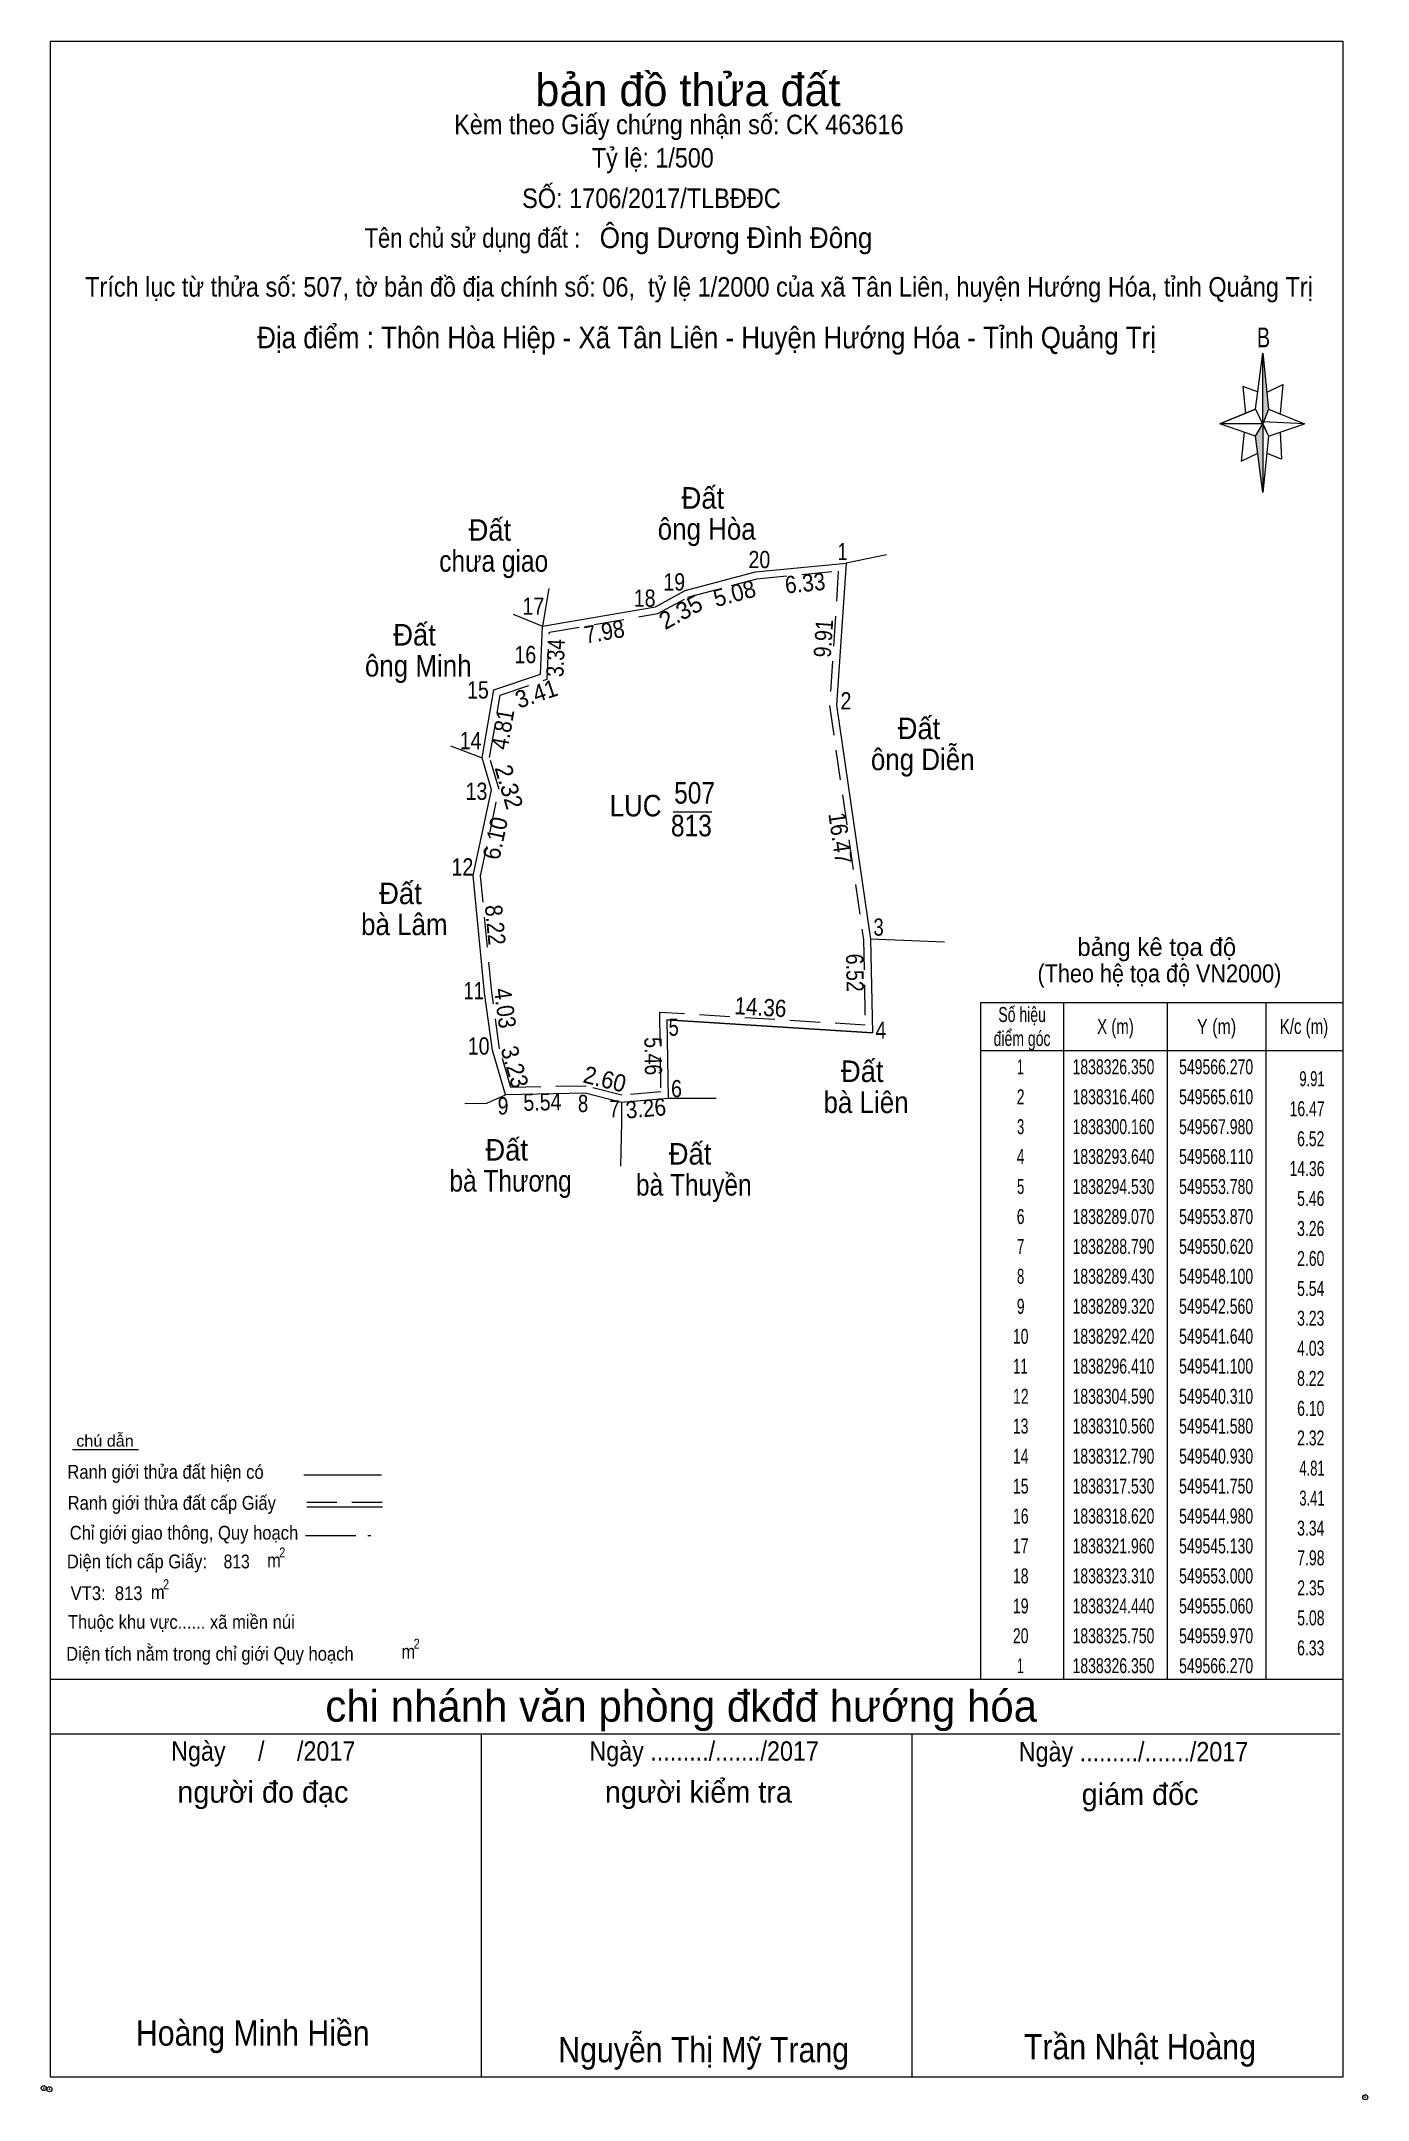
# Model space of a CAD drawing. Header units: metres. Extents: x 548176 to 549603, y 1838219 to 1838515.
# Drawn here: x 549510.2 to 549602.6, y 1838219.3 to 1838362.7 of the extents above; entities that cross this region are included whole.
import ezdxf
from ezdxf.enums import TextEntityAlignment as Align

# ---------------------------------------------------------------- set-up
doc = ezdxf.new("R2010")
doc.units = ezdxf.units.M
doc.header["$LTSCALE"] = 0.7
doc.header["$PDMODE"] = 32
doc.header["$PDSIZE"] = 0.35
doc.linetypes.add('DASH_DOUBLE_DOT', pattern=[9.2, 5, -1.2, 0.3, -1.2, 0.3, -1.2])
doc.linetypes.add('MEDIUM_DASHED', pattern=[4.5, 3, -1.5])
doc.layers.add('20', color=7, linetype='Continuous')
for name, color, linetype, lineweight in [('21', 7, 'Continuous', 13), ('28', 7, 'Continuous', 13), ('63', 7, 'Continuous', 13)]:
    doc.layers.add(name, color=color, linetype=linetype, lineweight=lineweight)

msp = doc.modelspace()

# ---------------------------------------------------------------- texts
at = {"layer": '20', "width": 0.9}
msp.add_text('Địa điểm : Thôn Hòa Hiệp - Xã Tân Liên - Huyện Hướng Hóa - Tỉnh Quảng Trị                 ', height=1.5, dxfattribs=at).set_placement((549560.82, 1838341.31), align=Align.CENTER)
at = {"layer": '21', "width": 0.75}
msp.add_text('B', height=1.378, dxfattribs=at).set_placement((549595.34, 1838341.38), align=Align.CENTER)
at = {"layer": '28'}
for s, height, p in [('bản đồ thửa đất', 2.25, (549555.255, 1838358.18)), ('bản đồ thửa đất', 2.25, (549555.255, 1838358.18)), ('bảng kê tọa độ', 1.25, (549587.905, 1838298.99)), ('chi nhánh văn phòng đkđđ hướng hóa', 2.187, (549554.785, 1838245.66)), ('chi nhánh văn phòng đkđđ hướng hóa', 2.187, (549554.785, 1838245.66)), ('người đo đạc', 1.5, (549525.655, 1838240.02)), ('người đo đạc', 1.5, (549525.655, 1838240.02)), ('người kiểm tra', 1.5, (549555.985, 1838240.02)), ('người kiểm tra', 1.5, (549555.985, 1838240.02)), ('giám đốc', 1.5, (549586.745, 1838239.86))]:
    msp.add_text(s, height=height, dxfattribs=at).set_placement(p, align=Align.CENTER)
for s, height, width, p in [('Kèm theo Giấy chứng nhận số: CK 463616', 1.36, 0.9, (549554.625, 1838356.22)), ('Tỷ lệ: 1/500', 1.35, 0.9, (549552.81, 1838353.9)), ('SỐ: 1706/2017/TLBĐĐC', 1.36, 0.9, (549552.715, 1838351.08)), ('Tên chủ sử dụng đất :', 1.35, 0.85, (549540.245, 1838348.32)), ('Trích lục từ thửa số: 507, tờ bản đồ địa chính số: 06,  tỷ lệ 1/2000 của xã Tân Liên, huyện Hướng Hóa, tỉnh Quảng Trị', 1.36, 0.9, (549556.025, 1838344.91)), ('(Theo hệ tọa độ VN2000)', 1.25, 0.9, (549588.09, 1838297.15)), ('chú dẫn', 0.7999, 1.05, (549514.66, 1838264.82)), ('chú dẫn', 0.7999, 1.05, (549514.66, 1838264.82)), ('Ranh giới thửa đất hiện có ', 0.96, 0.9, (549519.035, 1838262.58)), ('Ranh giới thửa đất hiện có ', 0.96, 0.9, (549519.035, 1838262.58)), ('Ranh giới thửa đất cấp Giấy', 0.96, 0.9, (549519.31, 1838260.42)), ('Ranh giới thửa đất cấp Giấy', 0.96, 0.9, (549519.31, 1838260.42)), ('Chỉ giới giao thông, Quy hoạch', 0.96, 0.9, (549520.16, 1838258.34)), ('Chỉ giới giao thông, Quy hoạch', 0.96, 0.9, (549520.16, 1838258.34)), ('Diện tích cấp Giấy: ', 0.96, 0.9, (549517.045, 1838256.34)), ('813', 0.96, 0.85, (549523.83, 1838256.34)), ('m', 0.96, 0.9, (549526.425, 1838256.42)), ('2', 0.6998, 0.8, (549527.005, 1838257.1)), ('2', 0.6998, 0.8, (549518.915, 1838254.88)), (' VT3:  813', 0.96, 0.9, (549514.61, 1838254.13)), ('m', 0.96, 0.9, (549518.335, 1838254.2)), ('Thuộc khu vực...... xã miền núi', 0.96, 0.9, (549519.975, 1838252.13)), ('Diện tích nằm trong chỉ giới Quy hoạch     ', 0.96, 0.9, (549522.77, 1838249.91)), ('2', 0.6998, 0.8, (549536.365, 1838250.74)), ('m', 0.96, 0.9, (549535.785, 1838250.06)), ('Ngày     /     /2017', 1.35, 0.9, (549525.68, 1838242.94)), ('Ngày ........./......./2017', 1.35, 0.9, (549556.385, 1838242.94)), ('Ngày ........./......./2017', 1.35, 0.9, (549586.285, 1838242.9)), ('Hoàng Minh Hiền', 1.75, 0.9, (549524.95, 1838223.1)), ('Nguyễn Thị Mỹ Trang', 1.75, 0.9, (549556.35, 1838221.94)), ('Trần Nhật Hoàng', 1.75, 0.9, (549586.735, 1838222.15))]:
    msp.add_text(s, height=height, dxfattribs=dict(at, width=width)).set_placement(p, align=Align.CENTER)
at = {"layer": '28', "width": 0.95}
msp.add_text('Ông Dương Đình Đông', height=1.44, dxfattribs=at).set_placement((549549.11, 1838348.29))
at = {"layer": '63'}
for s, height, width, p in [('Đất ', 1.5, 0.95, (549556.56, 1838330.14)), ('Đất ', 1.5, 0.95, (549541.73, 1838327.91)), ('ông Hòa', 1.5, 0.9, (549556.565, 1838327.98)), ('chưa giao', 1.5, 0.85, (549541.73, 1838325.75)), ('Đất ', 1.5, 0.95, (549536.48, 1838320.61)), ('ông Minh', 1.5, 0.9, (549536.475, 1838318.45)), ('Đất ', 1.5, 0.95, (549571.61, 1838314.09)), ('ông Diễn', 1.5, 0.9, (549571.61, 1838311.93)), ('507', 1.5, 0.85, (549555.72, 1838309.6)), ('813', 1.5, 0.85, (549555.495, 1838307.32)), ('Đất ', 1.5, 0.95, (549535.5, 1838302.6)), ('bà Lâm', 1.5, 0.9, (549535.505, 1838300.44)), ('Số hiệu', 1.043, 0.7, (549578.53, 1838294.39)), ('X (m)', 1.043, 0.75, (549585.03, 1838293.56)), ('Y (m)', 1.043, 0.8, (549592.075, 1838293.56)), ('K/c (m)', 1.043, 0.75, (549598.16, 1838293.56)), ('điểm góc', 1.043, 0.7, (549578.525, 1838292.72)), ('Đất ', 1.5, 0.95, (549567.66, 1838290.21)), (' 1', 1.043, 0.6, (549578.295, 1838290.75)), ('1838326.350', 1.043, 0.7, (549584.89, 1838290.75)), ('549566.270', 1.043, 0.7, (549592.04, 1838290.75)), ('bà Liên', 1.5, 0.9, (549567.66, 1838288.05)), (' 2', 1.043, 0.7, (549578.29, 1838288.66)), ('1838316.460', 1.043, 0.7, (549584.89, 1838288.66)), ('549565.610', 1.043, 0.7, (549592.04, 1838288.66)), (' 3', 1.043, 0.65, (549578.3, 1838286.58)), ('1838300.160', 1.043, 0.7, (549584.89, 1838286.58)), ('549567.980', 1.043, 0.7, (549592.04, 1838286.58)), ('Đất ', 1.5, 0.95, (549542.9, 1838284.74)), ('Đất ', 1.5, 0.95, (549555.67, 1838284.46)), (' 4', 1.043, 0.7, (549578.29, 1838284.5)), ('1838293.640', 1.043, 0.7, (549584.89, 1838284.5)), ('549568.110', 1.043, 0.7, (549592.04, 1838284.5)), ('bà Thương', 1.5, 0.85, (549542.905, 1838282.58)), ('bà Thuyền', 1.5, 0.85, (549555.665, 1838282.3)), (' 5', 1.043, 0.65, (549578.3, 1838282.41)), ('1838294.530', 1.043, 0.7, (549584.89, 1838282.41)), ('549553.780', 1.043, 0.7, (549592.04, 1838282.41)), (' 6', 1.043, 0.7, (549578.29, 1838280.32)), ('1838289.070', 1.043, 0.7, (549584.89, 1838280.32)), ('549553.870', 1.043, 0.7, (549592.04, 1838280.32)), (' 7', 1.043, 0.65, (549578.3, 1838278.24)), ('1838288.790', 1.043, 0.7, (549584.89, 1838278.24)), ('549550.620', 1.043, 0.7, (549592.04, 1838278.24)), (' 8', 1.043, 0.65, (549578.3, 1838276.16)), ('1838289.430', 1.043, 0.7, (549584.89, 1838276.16)), ('549548.100', 1.043, 0.7, (549592.04, 1838276.16)), (' 9', 1.043, 0.7, (549578.295, 1838274.07)), ('1838289.320', 1.043, 0.7, (549584.89, 1838274.07)), ('549542.560', 1.043, 0.7, (549592.04, 1838274.07)), (' 10', 1.043, 0.7, (549578.295, 1838271.98)), ('1838292.420', 1.043, 0.7, (549584.89, 1838271.98)), ('549541.640', 1.043, 0.7, (549592.04, 1838271.98)), (' 11', 1.043, 0.65, (549578.285, 1838269.9)), ('1838296.410', 1.043, 0.7, (549584.89, 1838269.9)), ('549541.100', 1.043, 0.7, (549592.04, 1838269.9)), (' 12', 1.043, 0.7, (549578.305, 1838267.8)), ('1838304.590', 1.043, 0.7, (549584.89, 1838267.8)), ('549540.310', 1.043, 0.7, (549592.04, 1838267.8)), (' 13', 1.043, 0.7, (549578.29, 1838265.73)), ('1838310.560', 1.043, 0.7, (549584.89, 1838265.73)), ('549541.580', 1.043, 0.7, (549592.04, 1838265.73)), (' 14', 1.043, 0.7, (549578.295, 1838263.63)), ('1838312.790', 1.043, 0.7, (549584.89, 1838263.63)), ('549540.930', 1.043, 0.7, (549592.04, 1838263.63)), (' 15', 1.043, 0.7, (549578.3, 1838261.55)), ('1838317.530', 1.043, 0.7, (549584.89, 1838261.55)), ('549541.750', 1.043, 0.7, (549592.04, 1838261.55)), (' 16', 1.043, 0.7, (549578.305, 1838259.46)), ('1838318.620', 1.043, 0.7, (549584.89, 1838259.46)), ('549544.980', 1.043, 0.7, (549592.04, 1838259.46)), (' 17', 1.043, 0.7, (549578.3, 1838257.38)), ('1838321.960', 1.043, 0.7, (549584.89, 1838257.38)), ('549545.130', 1.043, 0.7, (549592.04, 1838257.38)), (' 18', 1.043, 0.7, (549578.3, 1838255.29)), ('1838323.310', 1.043, 0.7, (549584.89, 1838255.29)), ('549553.000', 1.043, 0.7, (549592.04, 1838255.29)), (' 19', 1.043, 0.7, (549578.3, 1838253.2)), ('1838324.440', 1.043, 0.7, (549584.89, 1838253.2)), ('549555.060', 1.043, 0.7, (549592.04, 1838253.2)), (' 20', 1.043, 0.7, (549578.295, 1838251.12)), ('1838325.750', 1.043, 0.7, (549584.89, 1838251.12)), ('549559.970', 1.043, 0.7, (549592.04, 1838251.12)), (' 1', 1.043, 0.6, (549578.295, 1838249.04)), ('1838326.350', 1.043, 0.7, (549584.89, 1838249.04)), ('549566.270', 1.043, 0.7, (549592.04, 1838249.04))]:
    msp.add_text(s, height=height, dxfattribs=dict(at, width=width)).set_placement(p, align=Align.CENTER)
for s, height, width, p in [(' 20', 1.2, 0.85, (549560.99, 1838326)), (' 1', 1.2, 0.75, (549566.36, 1838326.56)), (' 19', 1.2, 0.85, (549555.06, 1838324.44)), (' 18', 1.2, 0.85, (549553, 1838323.31)), (' 17', 1.2, 0.85, (549545.25, 1838322.75)), (' 16', 1.2, 0.85, (549544.69, 1838319.38)), (' 15', 1.2, 0.85, (549541.39, 1838316.92)), (' 2', 1.2, 0.85, (549566.64, 1838316.16)), (' 14', 1.2, 0.85, (549540.88, 1838313.39)), (' 13', 1.2, 0.85, (549541.29, 1838309.86)), ('LUC ', 1.5, 0.9, (549553.92, 1838308.71)), (' 12', 1.2, 0.85, (549540.31, 1838304.59)), (' 3', 1.2, 0.8, (549568.89, 1838300.4)), (' 11', 1.2, 0.8, (549541.05, 1838295.97)), (' 5', 1.2, 0.8, (549554.62, 1838293.43)), (' 4', 1.2, 0.85, (549569.07, 1838293.22)), (' 10', 1.2, 0.85, (549541.44, 1838292.12)), (' 6', 1.2, 0.85, (549554.84, 1838289.15)), ('9.91', 1.043, 0.65, (549599.6, 1838289.92)), (' 9', 1.2, 0.85, (549542.76, 1838287.95)), (' 8', 1.2, 0.8, (549548.31, 1838288.12)), (' 7', 1.2, 0.8, (549550.49, 1838287.74)), ('16.47', 1.043, 0.7, (549599.6, 1838287.83)), ('6.52', 1.043, 0.7, (549599.58, 1838285.74)), ('14.36', 1.043, 0.7, (549599.59, 1838283.66)), ('5.46', 1.043, 0.7, (549599.58, 1838281.58)), ('3.26', 1.043, 0.7, (549599.58, 1838279.49)), ('2.60', 1.043, 0.7, (549599.58, 1838277.4)), ('5.54', 1.043, 0.7, (549599.58, 1838275.31)), ('3.23', 1.043, 0.7, (549599.58, 1838273.24)), ('4.03', 1.043, 0.7, (549599.58, 1838271.15)), ('8.22', 1.043, 0.7, (549599.58, 1838269.05)), ('6.10', 1.043, 0.7, (549599.58, 1838266.96)), ('2.32', 1.043, 0.7, (549599.58, 1838264.9)), ('4.81', 1.043, 0.65, (549599.6, 1838262.8)), ('3.41', 1.043, 0.65, (549599.6, 1838260.71)), ('3.34', 1.043, 0.7, (549599.58, 1838258.62)), ('7.98', 1.043, 0.7, (549599.59, 1838256.55)), ('2.35', 1.043, 0.7, (549599.59, 1838254.46)), ('5.08', 1.043, 0.7, (549599.59, 1838252.37)), ('6.33', 1.043, 0.7, (549599.58, 1838250.28))]:
    msp.add_text(s, height=height, dxfattribs=dict(at, width=width)).set_placement(p, align=Align.RIGHT)
for s, rotation, width, p in [('6.33', 5.44, 0.9, (549563.4731, 1838324.3608)), ('5.08', 14.939, 0.95, (549558.6503, 1838323.6643)), ('7.98', 9.734, 0.9, (549549.5336, 1838320.9825)), ('9.91', 86.182, 0.85, (549565.2881, 1838321.07)), ('3.34', 87.429, 0.85, (549546.6417, 1838319.7231)), ('3.41', 18.648, 0.95, (549544.8882, 1838316.6852)), ('4.81', 80.185, 0.9, (549542.9366, 1838314.6777)), ('6.10', 77.99, 0.95, (549542.4274, 1838307.0652)), ('16.47', 278.273, 0.9, (549565.2908, 1838307.1063)), ('8.22', 275.516, 0.9, (549541.2449, 1838301.0927)), ('6.52', 271.142, 0.85, (549566.2871, 1838297.812)), ('4.03', 277.707, 0.9, (549541.9281, 1838295.2805)), ('14.36', 356.446, 0.9, (549560.2728, 1838294.8299)), ('3.23', 286.53, 0.95, (549542.6171, 1838291.0907)), ('5.46', 270.944, 0.85, (549552.2423, 1838291.9999)), ('2.60', 345.75, 0.95, (549549.3223, 1838289.8312)), ('5.54', 1.137, 0.85, (549545.1331, 1838288.2271)), ('3.26', 4.924, 0.9, (549552.3735, 1838287.7801))]:
    msp.add_text(s, height=1.2, rotation=rotation, dxfattribs=dict(at, width=width)).set_placement(p, align=Align.CENTER)
for s, rotation, p in [('2.35', 28.747, (549555.0414, 1838322.4262)), ('2.32', 286.25, (549542.2162, 1838310.5979))]:
    msp.add_text(s, height=1.2, rotation=rotation, dxfattribs=at).set_placement(p, align=Align.CENTER)

# ---------------------------------------------------------------- hatches: boundary and pattern name
at = {"layer": '21'}
for points in [[(549595.29, 1838340.98), (549595.69, 1838337.06), (549595.29, 1838336.06)], [(549595.29, 1838336.06), (549595.29, 1838331.26), (549594.79, 1838335.18)]]:
    msp.add_hatch(color=256, dxfattribs=at).paths.add_polyline_path(points)

# ---------------------------------------------------------------- linework, layer by layer
for p, q in [((549594.79, 1838337.06), (549595.29, 1838340.98)), ((549595.69, 1838337.06), (549598.19, 1838336.06)), ((549594.79, 1838335.18), (549592.29, 1838336.06)), ((549595.69, 1838335.18), (549595.29, 1838331.26)), ((549596.49, 1838335.46), (549596.59, 1838333.58)), ((549596.59, 1838333.58), (549595.59, 1838333.98))]:
    msp.add_line(p, q, dxfattribs=at)
for points in [[(549595.29, 1838340.98), (549595.69, 1838337.06), (549595.29, 1838336.06)], [(549595.29, 1838336.06), (549592.29, 1838336.06), (549594.79, 1838337.06), (549595.69, 1838335.18), (549598.19, 1838336.06), (549595.29, 1838336.18)], [(549595.29, 1838336.06), (549595.29, 1838331.26), (549594.79, 1838335.18)]]:
    msp.add_lwpolyline(points, close=True, dxfattribs=at)
for points in [[(549594.99, 1838338.26), (549593.89, 1838338.66), (549594.09, 1838336.78)], [(549595.59, 1838338.26), (549596.69, 1838338.78), (549596.49, 1838336.78)], [(549595.29, 1838336.06), (549594.79, 1838337.06), (549592.29, 1838336.06)], [(549595.29, 1838336.06), (549595.69, 1838335.18), (549598.19, 1838336.06)], [(549593.99, 1838335.46), (549593.79, 1838333.46), (549594.89, 1838333.98)]]:
    msp.add_lwpolyline(points, dxfattribs=at)
msp.add_point((549602.43, 1838219.5), dxfattribs=at)
at = {"layer": '28'}
for p, q in [((549512.39, 1838264.62), (549516.99, 1838264.62)), ((549512.39, 1838264.62), (549516.99, 1838264.62)), ((549528.51, 1838262.86), (549533.91, 1838262.86)), ((549528.51, 1838262.86), (549533.91, 1838262.86)), ((549528.71, 1838260.62), (549533.99, 1838260.62)), ((549528.71, 1838260.62), (549533.99, 1838260.62)), ((549510.87, 1838248.62), (549600.87, 1838248.62)), ((549510.87, 1838248.62), (549600.87, 1838248.62)), ((549510.87, 1838244.82), (549600.67, 1838244.82)), ((549510.87, 1838244.82), (549600.67, 1838244.82)), ((549510.87, 1838244.82), (549600.67, 1838244.82)), ((549510.87, 1838244.82), (549600.67, 1838244.82)), ((549510.87, 1838244.82), (549600.67, 1838244.82)), ((549510.87, 1838244.82), (549600.67, 1838244.82)), ((549540.87, 1838220.9), (549540.87, 1838244.82)), ((549540.87, 1838220.9), (549540.87, 1838244.82)), ((549570.87, 1838220.9), (549570.87, 1838244.82)), ((549570.87, 1838220.9), (549570.87, 1838244.82))]:
    msp.add_line(p, q, dxfattribs=at)
at = {"layer": '28', "linetype": 'MEDIUM_DASHED'}
msp.add_line((549528.71, 1838260.94), (549534.15, 1838260.94), dxfattribs=at)
msp.add_line((549528.71, 1838260.94), (549534.15, 1838260.94), dxfattribs=at)
at = {"layer": '28', "linetype": 'DASH_DOUBLE_DOT', "lineweight": 25}
msp.add_line((549528.63, 1838258.62), (549533.87, 1838258.62), dxfattribs=at)
msp.add_line((549528.63, 1838258.62), (549533.87, 1838258.62), dxfattribs=at)
at = {"layer": '28'}
msp.add_lwpolyline([(549510.87, 1838362.7), (549600.87, 1838362.7), (549600.87, 1838220.9), (549510.87, 1838220.9)], close=True, dxfattribs=at)
msp.add_lwpolyline([(549510.87, 1838362.7), (549600.87, 1838362.7), (549600.87, 1838220.9), (549510.87, 1838220.9)], close=True, dxfattribs=at)
msp.add_lwpolyline([(549600.87, 1838220.9), (549510.87, 1838220.9), (549510.87, 1838244.82)], dxfattribs=at)
msp.add_lwpolyline([(549600.87, 1838220.9), (549510.87, 1838220.9), (549510.87, 1838244.82)], dxfattribs=at)
for p in [(549510.39, 1838220.14), (549510.79, 1838220.06)]:
    msp.add_point(p, dxfattribs=at)
at = {"layer": '63'}
for p, q in [((549569.08, 1838326.93), (549566.27, 1838326.35)), ((549569.08, 1838326.93), (549566.27, 1838326.35)), ((549569.08, 1838326.93), (549566.27, 1838326.35)), ((549545.56, 1838324.59), (549545.13, 1838321.96)), ((549543.09, 1838322.8), (549545.13, 1838321.96)), ((549538.72, 1838313.63), (549540.93, 1838312.79)), ((549567.98, 1838300.16), (549568.11, 1838293.64)), ((549573.13, 1838299.95), (549567.98, 1838300.16)), ((549581.42, 1838295.74), (549581.42, 1838248.59)), ((549588.64, 1838295.74), (549588.64, 1838248.59)), ((549595.51, 1838295.74), (549595.51, 1838248.59)), ((549553.78, 1838294.53), (549553.87, 1838289.07)), ((549553.78, 1838294.53), (549568.11, 1838293.64)), ((549575.65, 1838292.4), (549600.87, 1838292.4)), ((549553.87, 1838289.07), (549550.62, 1838288.79)), ((549553.87, 1838289.07), (549550.62, 1838288.79)), ((549550.62, 1838288.79), (549550.63, 1838287.41)), ((549550.62, 1838288.79), (549550.63, 1838287.41)), ((549557.23, 1838289.06), (549553.87, 1838289.07))]:
    msp.add_line(p, q, dxfattribs=at)
at = {"layer": '63', "lineweight": 25}
msp.add_line((549554.22, 1838309.02), (549556.91, 1838309.02), dxfattribs=at)
at = {"layer": '63'}
for points in [[(549566.27, 1838326.35), (549565.61, 1838316.46), (549567.98, 1838300.16), (549568.11, 1838293.64), (549553.78, 1838294.53), (549553.87, 1838289.07), (549550.62, 1838288.79), (549548.1, 1838289.43), (549542.56, 1838289.32), (549541.64, 1838292.42), (549541.1, 1838296.41), (549540.31, 1838304.59), (549541.58, 1838310.56), (549540.93, 1838312.79), (549541.75, 1838317.53), (549544.98, 1838318.62), (549545.13, 1838321.96), (549553, 1838323.31), (549555.06, 1838324.44), (549559.97, 1838325.75)], [(549575.65, 1838295.74), (549600.87, 1838295.74), (549600.87, 1838248.59), (549575.65, 1838248.59)]]:
    msp.add_lwpolyline(points, close=True, dxfattribs=at)
at = {"layer": '63', "linetype": 'MEDIUM_DASHED'}
msp.add_lwpolyline([(549565.73, 1838325.8), (549565.11, 1838316.44), (549567.48, 1838300.12), (549567.6, 1838294.17), (549553.27, 1838295.06), (549553.36, 1838289.53), (549550.66, 1838289.3), (549548.16, 1838289.93), (549542.93, 1838289.83), (549542.13, 1838292.53), (549541.6, 1838296.47), (549540.82, 1838304.56), (549542.1, 1838310.58), (549541.44, 1838312.82), (549542.19, 1838317.15), (549545.46, 1838318.26), (549545.61, 1838321.54), (549553.17, 1838322.83), (549555.25, 1838323.97), (549560.06, 1838325.26)], close=True, dxfattribs=at)
at = {"layer": '63'}
for points in [[(549545.13, 1838321.96), (549553, 1838323.31), (549555.06, 1838324.44), (549559.97, 1838325.75), (549566.27, 1838326.35)], [(549566.27, 1838326.35), (549565.61, 1838316.46), (549567.98, 1838300.16)], [(549540.93, 1838312.79), (549541.75, 1838317.53), (549544.98, 1838318.62), (549545.13, 1838321.96)], [(549542.56, 1838289.32), (549541.64, 1838292.42), (549541.1, 1838296.41), (549540.31, 1838304.59), (549541.58, 1838310.56), (549540.93, 1838312.79)], [(549539.73, 1838288.72), (549541.25, 1838288.73), (549542.56, 1838289.32)], [(549550.62, 1838288.79), (549548.1, 1838289.43), (549542.56, 1838289.32)], [(549550.62, 1838288.79), (549550.63, 1838287.41), (549550.55, 1838284.36)]]:
    msp.add_lwpolyline(points, dxfattribs=at)

msp.set_redraw_order([(e.dxf.handle, doc.entitydb.next_handle()) for e in msp.query("TEXT MTEXT ATTDEF DIMENSION ARC_DIMENSION")])  # texts and dimensions are drawn at this point

doc.saveas('drawing.dxf')
